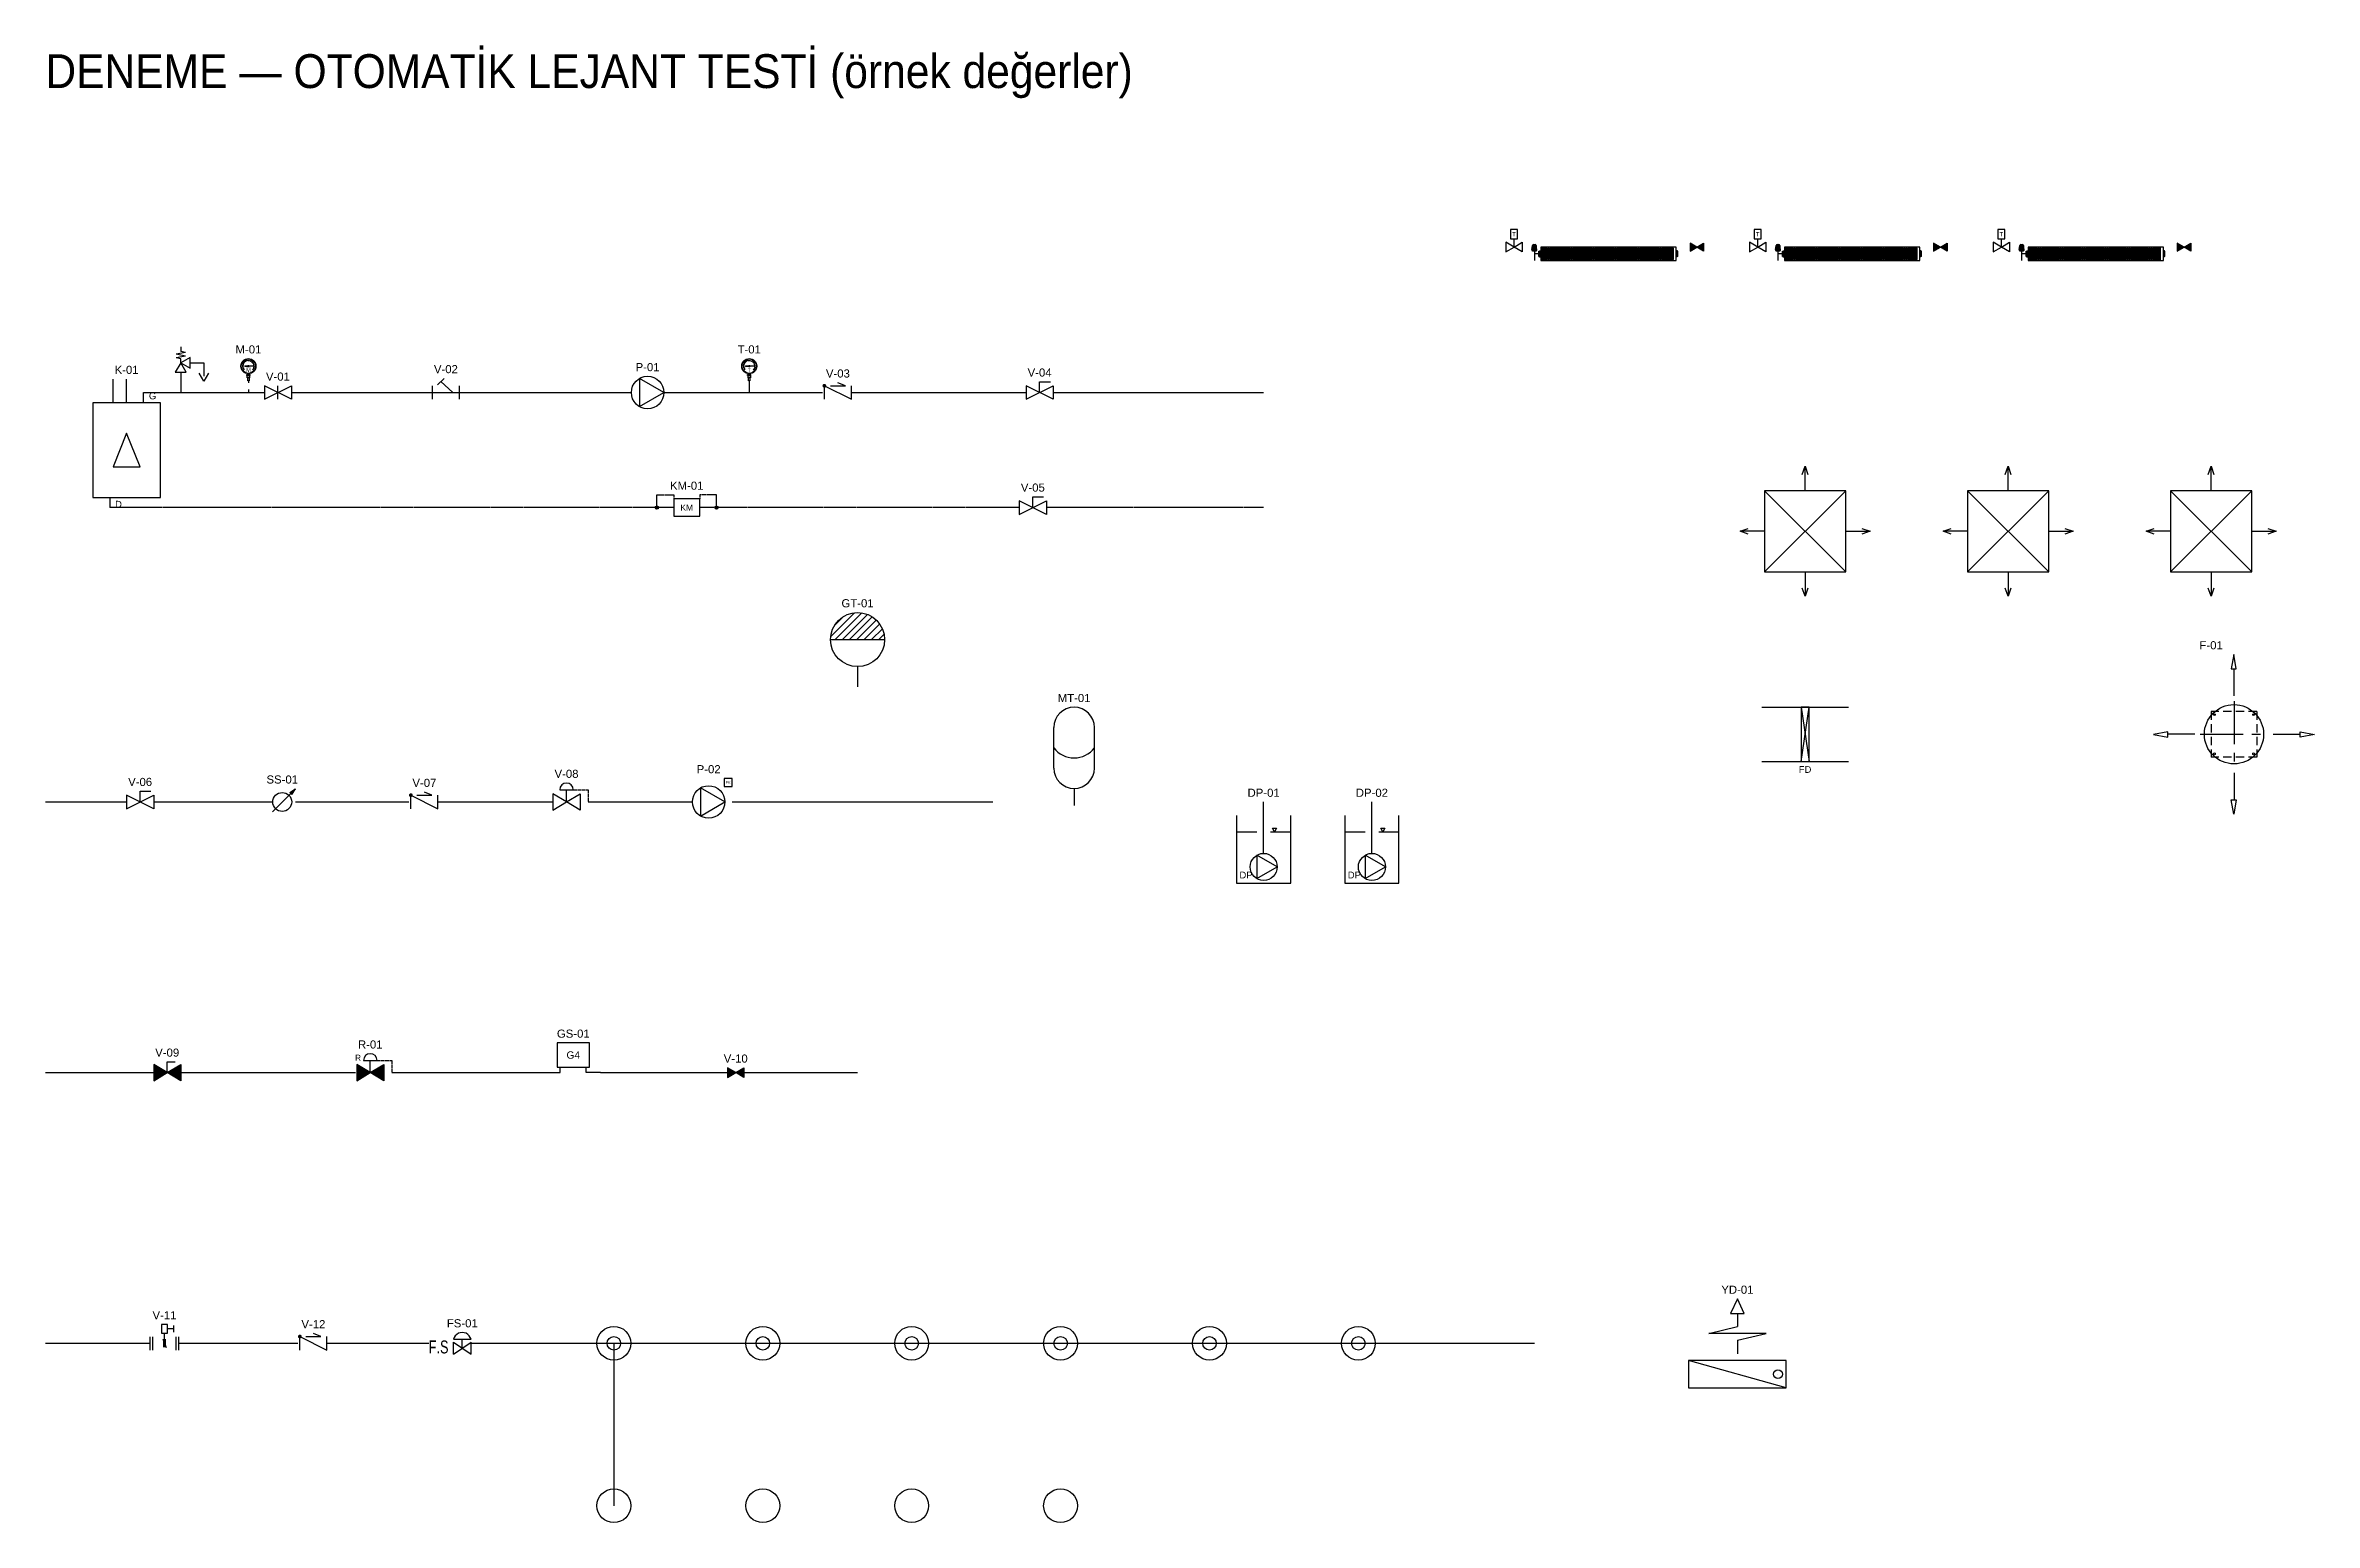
# Model space of a CAD drawing. Header units: centimetres. Extents: x 0 to 5366, y -611 to 559.
# Drawn here: x 0 to 1676, y -532 to 559 of the extents above; entities that cross this region are included whole.
import ezdxf
from ezdxf.enums import TextEntityAlignment as Align

# ---------------------------------------------------------------- set-up
doc = ezdxf.new("R2010")
doc.units = ezdxf.units.CM
for name, pattern in [('CENTER', [5.08, 3.175, -0.635, 0.635, -0.635]), ('DASHED', [1.524, 1.27, -0.254]), ('HIDDEN2', [0.1875, 0.125, -0.0625])]:
    doc.linetypes.add(name, pattern=pattern)
for name, color, linetype in [('MTY-RADYATÖR', 2, 'Continuous'), ('MTY-TEFRIS-CIKTI', 250, 'Continuous'), ('MTY-VANA', 1, 'Continuous'), ('ROTAS-DOGALGAZ-BORU', 2, 'Continuous'), ('ROTAS-DOGALGAZ-SEMBOL', 2, 'Continuous'), ('ROTAS-HAVALANDIRMA-SEMBOL', 4, 'Continuous'), ('ROTAS-ISITMA-DONUS', 30, 'DASHED'), ('ROTAS-ISITMA-GIDIS', 10, 'Continuous'), ('ROTAS-ISITMA-SEMBOL', 1, 'Continuous'), ('ROTAS-LEJANT-BASLIK', 5, 'Continuous'), ('ROTAS-SIHHI-SEMBOL', 5, 'Continuous'), ('ROTAS-SIHHI-SOGUK-SU', 5, 'Continuous'), ('ROTAS-YANGIN-SEMBOL', 10, 'Continuous'), ('ROTAS-YANGIN-SPRINKLER-BORU', 140, 'Continuous')]:
    doc.layers.add(name, color=color, linetype=linetype)
doc.styles.add('CAP', font='wturkce.SHX', dxfattribs={"width": 0.65})
doc.styles.add('MTYCAPLT', font='arial.ttf', dxfattribs={"width": 0.65, "height": 1})
doc.styles.add('ROTAS', font='arial.ttf')

msp = doc.modelspace()

# ---------------------------------------------------------------- texts
at = {"layer": 'ROTAS-LEJANT-BASLIK', "style": 'ROTAS', "width": 0.9}
msp.add_text('DENEME — OTOMATİK LEJANT TESTİ (örnek değerler)', height=25, dxfattribs=at).set_placement((0, 520), align=Align.BOTTOM_LEFT)

# ---------------------------------------------------------------- blocks, each defined once
blk = doc.blocks.new('ROTAS-KAZAN')
for p, q in [((-10, 35), (-10, 52.5)), ((0, 35), (0, 52.5)), ((12.5, 35), (12.5, 42.5)), ((-12.5, -35), (-12.5, -42.5))]:
    blk.add_line(p, q)
for points in [[(-25, -35), (25, -35), (25, 35), (-25, 35)], [(-10, -12.5), (10, -12.5), (0, 12.5)]]:
    blk.add_lwpolyline(points, close=True)
at = {"style": 'ROTAS'}
for s, p in [('G', (16.5, 40)), ('D', (-8.5, -40))]:
    blk.add_text(s, height=5, dxfattribs=at).set_placement(p, align=Align.MIDDLE_LEFT)
blk.add_attdef('NO', text='', height=6, dxfattribs=at).set_placement((0, 55.5), align=Align.BOTTOM_CENTER)
blk = doc.blocks.new('MTY-KELEBEK VANA')
at = {"layer": 'MTY-VANA'}
blk.add_line((0, -5), (0, 5), dxfattribs=at)
blk.add_lwpolyline([(-10, 5), (-10, -5), (10, 5), (10, -5), (-10, 5)], dxfattribs=at)
at = {"layer": 'MTY-VANA', "style": 'CAP', "width": 0.65}
blk.add_attdef('CAP', text='', height=5, rotation=206.5651, dxfattribs=at).set_placement((0, 0), align=Align.CENTER)
blk = doc.blocks.new('MTY-PISLIK TUTUCU')
at = {"layer": 'MTY-VANA'}
for p, q in [((-10, -5), (-10, 5)), ((-10, 0), (10, 0)), ((10, -5), (10, 5))]:
    blk.add_line(p, q, dxfattribs=at)
at = {"layer": 'MTY-VANA', "color": 1, "ltscale": 75}
for p, q in [((-6.1, 5.8), (-1.4, 10.5)), ((5.1, 0), (-3.7, 8.1))]:
    blk.add_line(p, q, dxfattribs=at)
at = {"layer": 'MTY-VANA', "style": 'CAP', "width": 0.65}
blk.add_attdef('CAP', text='', height=5, dxfattribs=at).set_placement((0, 0), align=Align.CENTER)
blk = doc.blocks.new('ROTAS-POMPA')
blk.add_lwpolyline([(12, 0), (-6, 10.4), (-6, -10.4)], close=True)
blk.add_circle((0, 0), 12)
at = {"style": 'ROTAS'}
blk.add_attdef('NO', text='', height=6, dxfattribs=at).set_placement((0, 15), align=Align.BOTTOM_CENTER)
blk = doc.blocks.new('MTY-CEKVALF VANA')
at = {"layer": 'MTY-VANA'}
h = blk.add_hatch(color=256, dxfattribs=at)
edge = h.paths.add_edge_path()
edge.add_arc((-10, 5), 1.41, 180, 540, ccw=False)
for p, q in [((-10, -5), (-10, 5)), ((-10, 5), (10, -5)), ((-5.6, 5), (5.6, 5)), ((5.6, 5), (0, 7.3)), ((10, -5), (10, 5))]:
    blk.add_line(p, q, dxfattribs=at)
at = {"layer": 'MTY-VANA', "style": 'CAP', "width": 0.65}
blk.add_attdef('CAP', text='', height=5, rotation=153.4349, dxfattribs=at).set_placement((0, 0), align=Align.CENTER)
blk = doc.blocks.new('MTY-KURESEL VANA')
at = {"layer": 'MTY-VANA'}
for p, q in [((0, 0), (0, 8)), ((0, 8), (8, 8))]:
    blk.add_line(p, q, dxfattribs=at)
blk.add_lwpolyline([(-10, 5), (-10, -5), (10, 5), (10, -5), (-10, 5)], dxfattribs=at)
at = {"layer": 'MTY-VANA', "style": 'CAP', "width": 0.65}
blk.add_attdef('CAP', text='', height=5, rotation=26.5651, dxfattribs=at).set_placement((0, 0), align=Align.CENTER)
blk = doc.blocks.new('ROTAS-KALORIMETRE')
for points in [[(-20.8, 0), (-20.8, 0.3), (-21, 0.6), (-21.2, 0.8), (-21.4, 1), (-21.7, 1.2), (-22, 1.2), (-22.3, 1.2), (-22.6, 1), (-22.8, 0.8), (-23, 0.6), (-23.2, 0.3), (-23.2, 0), (-23.2, -0.3), (-23, -0.6), (-22.8, -0.8), (-22.6, -1), (-22.3, -1.2), (-22, -1.2), (-21.7, -1.2), (-21.4, -1), (-21.2, -0.8), (-21, -0.6), (-20.8, -0.3)], [(23.2, 0), (23.2, 0.3), (23, 0.6), (22.8, 0.8), (22.6, 1), (22.3, 1.2), (22, 1.2), (21.7, 1.2), (21.4, 1), (21.2, 0.8), (21, 0.6), (20.8, 0.3), (20.8, 0), (20.8, -0.3), (21, -0.6), (21.2, -0.8), (21.4, -1), (21.7, -1.2), (22, -1.2), (22.3, -1.2), (22.6, -1), (22.8, -0.8), (23, -0.6), (23.2, -0.3)]]:
    blk.add_hatch(color=7).paths.add_polyline_path(points)
at = {"linetype": 'DASHED', "ltscale": 1.2}
for points in [[(-22, 1.2), (-22, 9.4), (-9.6, 9.4), (-9.6, 6.4)], [(22, 1.2), (22, 9.4), (9.6, 9.4), (9.6, 6.4)]]:
    blk.add_lwpolyline(points, dxfattribs=at)
blk.add_lwpolyline([(-9.6, -6.4), (9.6, -6.4), (9.6, 6.4), (-9.6, 6.4)], close=True)
for centre in [(-22, 0), (22, 0)]:
    blk.add_circle(centre, 1.2)
at = {"style": 'ROTAS'}
blk.add_text('KM', height=4.48, dxfattribs=at).set_placement((0, 0), align=Align.MIDDLE_CENTER)
blk.add_attdef('NO', text='', height=6, dxfattribs=at).set_placement((0, 12.4), align=Align.BOTTOM_CENTER)
blk = doc.blocks.new('ROTAS-GENLESME-KAPALI')
h = blk.add_hatch()
h.set_pattern_fill('ANSI31', scale=1.2)
h.paths.add_polyline_path([(20, 0), (19.6, 3.9), (18.5, 7.7), (16.6, 11.1), (14.1, 14.1), (11.1, 16.6), (7.7, 18.5), (3.9, 19.6), (0, 20), (-3.9, 19.6), (-7.7, 18.5), (-11.1, 16.6), (-14.1, 14.1), (-16.6, 11.1), (-18.5, 7.7), (-19.6, 3.9), (-20, 0)])
for p, q in [((-20, 0), (20, 0)), ((0, -20), (0, -35))]:
    blk.add_line(p, q)
blk.add_circle((0, 0), 20)
at = {"style": 'ROTAS'}
blk.add_attdef('NO', text='', height=6, dxfattribs=at).set_placement((0, 23), align=Align.BOTTOM_CENTER)
blk = doc.blocks.new('MTY-MANOMETRE')
at = {"layer": 'MTY-VANA', "color": 1}
for p, q in [((-3.7, 19.8), (-4.5, 19.9)), ((-3.7, 19.2), (-4.5, 19.1)), ((-3.5, 20.5), (-4.4, 20.7)), ((-3.6, 18.6), (-4.4, 18.4)), ((-3.3, 21.1), (-4.1, 21.4)), ((-3.3, 18), (-4.1, 17.6)), ((-3, 21.6), (-3.7, 22.1)), ((-3, 17.4), (-3.7, 16.9)), ((-2.6, 22.1), (-3.2, 22.7)), ((-2.7, 19.7), (-0.6, 19.7)), ((-2.7, 19.7), (-2.7, 19.3)), ((-2.7, 19.3), (-0.6, 19.4)), ((-2.1, 22.5), (-2.6, 23.2)), ((-1.5, 22.9), (-1.9, 23.6)), ((-0.9, 23.1), (-1.1, 23.9)), ((-0.3, 23.2), (-0.4, 24)), ((0.4, 23.2), (0.4, 24)), ((4.5, 19.5), (0.5, 19.6)), ((4.5, 19.5), (0.6, 19.4)), ((1, 23.1), (1.2, 23.9)), ((1.6, 22.9), (2, 23.6)), ((2.1, 22.5), (2.6, 23.2)), ((2.6, 22.1), (3.2, 22.7)), ((3, 17.4), (3.7, 16.9)), ((3.1, 21.6), (3.7, 22.1)), ((3.4, 21.1), (4.1, 21.4)), ((3.4, 17.9), (4.1, 17.6)), ((3.6, 20.5), (4.4, 20.7)), ((3.6, 18.5), (4.4, 18.3)), ((3.7, 19.8), (4.5, 19.9)), ((3.7, 19.2), (4.5, 19.1)), ((-1.2, 12.5), (-1.2, 13.4)), ((1.2, 12.5), (-1.2, 12.5)), ((0.9, 13.5), (-0.9, 13.5)), ((-0.9, 10.9), (-0.9, 12.5)), ((0.9, 10.9), (-0.9, 10.9)), ((-0.7, 13.5), (-0.7, 14)), ((-0.5, 12.6), (-0.5, 13.4)), ((-0.5, 8.6), (-0.5, 10.9)), ((0.5, 8.6), (-0.5, 8.6)), ((0, 8.6), (0, 7.3)), ((0, 2.3), (0, 0)), ((0.5, 10.9), (0.5, 8.6)), ((0.6, 12.6), (0.6, 13.4)), ((0.7, 13.5), (0.7, 14)), ((0.9, 12.5), (0.9, 10.9)), ((1.2, 12.5), (1.2, 13.4))]:
    blk.add_line(p, q, dxfattribs=at)
for radius in [5.58, 5.3, 0.576]:
    blk.add_circle((0, 19.5), radius, dxfattribs=at)
for centre, radius, start, end in [((-0.9, 13), 0.576, 54.6994, 125.3066), ((-0.9, 13.1), 0.576, 234.694, 305.3013), ((0, 12.2), 1.33, 65.9035, 113.6507), ((0, 13.8), 1.33, 246.3499, 294.0971), ((0.9, 13), 0.576, 54.6934, 125.3006), ((0.9, 13.1), 0.576, 234.7001, 305.3073)]:
    blk.add_arc(centre, radius, start, end, dxfattribs=at)
at = {"layer": 'MTY-VANA', "width": 0.7}
blk.add_text('M', height=3.59, dxfattribs=at).set_placement((0, 15, 0), align=Align.CENTER)
at = {"layer": 'MTY-VANA', "style": 'CAP', "width": 0.65}
blk.add_attdef('CAP', text='', height=5, rotation=90, dxfattribs=at).set_placement((0, 0), align=Align.CENTER)
blk = doc.blocks.new('MTY-TERMOMETRE')
at = {"layer": 'MTY-VANA', "color": 1}
for p, q in [((-3.7, 19.8), (-4.5, 19.9)), ((-3.7, 19.2), (-4.5, 19.1)), ((-3.5, 20.5), (-4.4, 20.7)), ((-3.6, 18.6), (-4.4, 18.4)), ((-3.3, 21.1), (-4.1, 21.4)), ((-3.3, 18), (-4.1, 17.6)), ((-3, 21.6), (-3.7, 22.1)), ((-3, 17.4), (-3.7, 16.9)), ((-2.6, 22.1), (-3.2, 22.7)), ((-2.7, 19.7), (-0.6, 19.7)), ((-2.7, 19.7), (-2.7, 19.3)), ((-2.7, 19.3), (-0.6, 19.4)), ((-2.1, 22.5), (-2.6, 23.2)), ((-1.5, 22.9), (-1.9, 23.6)), ((-0.9, 23.1), (-1.1, 23.9)), ((-0.3, 23.2), (-0.4, 24)), ((0.4, 23.2), (0.4, 24)), ((4.5, 19.5), (0.5, 19.6)), ((4.5, 19.5), (0.6, 19.4)), ((1, 23.1), (1.2, 23.9)), ((1.6, 22.9), (2, 23.6)), ((2.1, 22.5), (2.6, 23.2)), ((2.6, 22.1), (3.2, 22.7)), ((3, 17.4), (3.7, 16.9)), ((3.1, 21.6), (3.7, 22.1)), ((3.4, 21.1), (4.1, 21.4)), ((3.4, 17.9), (4.1, 17.6)), ((3.6, 20.5), (4.4, 20.7)), ((3.6, 18.5), (4.4, 18.3)), ((3.7, 19.8), (4.5, 19.9)), ((3.7, 19.2), (4.5, 19.1)), ((-1.2, 12.5), (-1.2, 13.4)), ((1.2, 12.5), (-1.2, 12.5)), ((0.9, 13.5), (-0.9, 13.5)), ((-0.9, 10.9), (-0.9, 12.5)), ((0.9, 10.9), (-0.9, 10.9)), ((-0.7, 13.5), (-0.7, 14)), ((-0.5, 12.6), (-0.5, 13.4)), ((-0.5, 8.6), (-0.5, 10.9)), ((0.5, 8.6), (-0.5, 8.6)), ((0, 8.6), (0, 0)), ((0.5, 10.9), (0.5, 8.6)), ((0.6, 12.6), (0.6, 13.4)), ((0.7, 13.5), (0.7, 14)), ((0.9, 12.5), (0.9, 10.9)), ((1.2, 12.5), (1.2, 13.4))]:
    blk.add_line(p, q, dxfattribs=at)
for radius in [5.58, 5.3, 0.576]:
    blk.add_circle((0, 19.5), radius, dxfattribs=at)
for centre, radius, start, end in [((-0.9, 13), 0.576, 54.6994, 125.3066), ((-0.9, 13.1), 0.576, 234.694, 305.3013), ((0, 12.2), 1.33, 65.9035, 113.6507), ((0, 13.8), 1.33, 246.3499, 294.0971), ((0.9, 13), 0.576, 54.6934, 125.3006), ((0.9, 13.1), 0.576, 234.7001, 305.3073)]:
    blk.add_arc(centre, radius, start, end, dxfattribs=at)
at = {"layer": 'MTY-VANA', "style": 'MTYCAPLT', "width": 0.65}
blk.add_text('T', height=3, dxfattribs=at).set_placement((0, 15, 0), align=Align.CENTER)
blk.add_attdef('CAP', text='', height=1, rotation=270, dxfattribs=at).set_placement((0, 0), align=Align.CENTER)
blk = doc.blocks.new('MTY-EMNİYET VENTİLİ')
at = {"layer": 'MTY-VANA'}
for p, q in [((0, 33.7), (0, 30.3)), ((0, 22), (-4, 15)), ((3.5, 29.6), (-3.5, 28.3)), ((3.5, 27), (-3.5, 28.3)), ((3.5, 27), (-3.5, 25.6)), ((0, 25), (-3.5, 25.6)), ((3.5, 29.6), (0, 30.3)), ((7, 26), (0, 22)), ((0, 22), (0, 25)), ((0, 22), (7, 18)), ((4, 15), (0, 22)), ((7, 18), (7, 26)), ((7, 22), (17, 22)), ((17, 22), (17, 12)), ((-4, 15), (4, 15)), ((0, 15), (0, 0)), ((17, 8.3), (13.5, 14.3)), ((20.5, 14.3), (17, 8.3))]:
    blk.add_line(p, q, dxfattribs=at)
at = {"layer": 'MTY-VANA', "style": 'MTYCAPLT', "width": 0.65}
blk.add_attdef('CAP', text='', height=10, rotation=358.601, dxfattribs=at).set_placement((0.8, 6.1), align=Align.CENTER)
blk = doc.blocks.new('MTY-SU SAYACI')
at = {"layer": 'MTY-VANA'}
blk.add_hatch(color=256, dxfattribs=at).paths.add_polyline_path([(9.8, 9.8), (5.6, 7), (7, 5.6)])
for p, q in [((-7.3, -7.3), (6.3, 6.3)), ((5.6, 7), (9.8, 9.8)), ((7, 5.6), (5.6, 7)), ((7, 5.6), (9.8, 9.8))]:
    blk.add_line(p, q, dxfattribs=at)
blk.add_circle((0, 0), 7, dxfattribs=at)
blk.add_attdef('CAP', (2, 0.9), '', height=2.5, rotation=225, dxfattribs=at)
blk = doc.blocks.new('ROTAS-BASINC-DUSURUCU')
for p, q in [((-5, 9), (5, 9)), ((0, 0), (0, 9))]:
    blk.add_line(p, q)
for points in [[(-10, 6), (-10, -6), (0, 0)], [(10, 6), (10, -6), (0, 0)]]:
    blk.add_lwpolyline(points, close=True)
at = {"linetype": 'DASHED', "ltscale": 2}
blk.add_lwpolyline([(5, 9), (16, 9), (16, 0)], dxfattribs=at)
blk.add_arc((0, 9), 5, 0, 180)
at = {"style": 'ROTAS'}
blk.add_attdef('NO', text='', height=6, dxfattribs=at).set_placement((0, 18), align=Align.BOTTOM_CENTER)
blk = doc.blocks.new('ROTAS-POMPA-FK')
for points in [[(11.4, 11.4), (17.4, 11.4), (17.4, 17.4), (11.4, 17.4)], [(12, 0), (-6, 10.4), (-6, -10.4)]]:
    blk.add_lwpolyline(points, close=True)
blk.add_circle((0, 0), 12)
at = {"style": 'ROTAS'}
blk.add_text('FK', height=1.92, dxfattribs=at).set_placement((14.4, 14.4), align=Align.MIDDLE_CENTER)
blk.add_attdef('NO', text='', height=6, dxfattribs=at).set_placement((0, 22), align=Align.BOTTOM_CENTER)
blk = doc.blocks.new('ROTAS-MEMBRANLI-TANK')
for p, q in [((-15, -15), (-15, 15)), ((15, -15), (15, 15)), ((0, -30), (0, -42.5))]:
    blk.add_line(p, q)
for centre, radius, start, end in [((0, 15), 15, 0, 180), ((0, 11.25), 18.75, 216.8699, 323.1301), ((0, -15), 15, 180, 360)]:
    blk.add_arc(centre, radius, start, end)
at = {"style": 'ROTAS'}
blk.add_attdef('NO', text='', height=6, dxfattribs=at).set_placement((0, 33), align=Align.BOTTOM_CENTER)
blk = doc.blocks.new('ROTAS-DALGIC-POMPA')
for p, q in [((0, 22), (0, 60)), ((-20, 38), (-5, 38)), ((5, 38), (20, 38))]:
    blk.add_line(p, q)
blk.add_lwpolyline([(-20, 50), (-20, 0), (20, 0), (20, 50)])
for points in [[(6.5, 40.7), (9.5, 40.7), (8, 38)], [(10, 12), (-5, 20.66), (-5, 3.34)]]:
    blk.add_lwpolyline(points, close=True)
blk.add_circle((0, 12), 10)
at = {"style": 'ROTAS'}
blk.add_text('DP', height=5, dxfattribs=at).set_placement((-13, 6), align=Align.MIDDLE_CENTER)
blk.add_attdef('NO', text='', height=6, dxfattribs=at).set_placement((0, 63), align=Align.BOTTOM_CENTER)
blk = doc.blocks.new('ROTAS-GAZ-KESME-VANASI')
for points in [[(-10, 6), (-10, -6), (0, 0)], [(10, 6), (10, -6), (0, 0)]]:
    blk.add_hatch(color=7).paths.add_polyline_path(points)
for p, q in [((0, 0), (0, 8)), ((0, 8), (6, 8))]:
    blk.add_line(p, q)
for points in [[(-10, 6), (-10, -6), (0, 0)], [(10, 6), (10, -6), (0, 0)]]:
    blk.add_lwpolyline(points, close=True)
at = {"style": 'ROTAS'}
blk.add_attdef('NO', text='', height=6, dxfattribs=at).set_placement((0, 12), align=Align.BOTTOM_CENTER)
blk = doc.blocks.new('ROTAS-REGULATOR')
for points in [[(-10, 6), (-10, -6), (0, 0)], [(10, 6), (10, -6), (0, 0)]]:
    blk.add_hatch(color=7).paths.add_polyline_path(points)
for p, q in [((-5, 9), (5, 9)), ((0, 0), (0, 9))]:
    blk.add_line(p, q)
for points in [[(-10, 6), (-10, -6), (0, 0)], [(10, 6), (10, -6), (0, 0)]]:
    blk.add_lwpolyline(points, close=True)
at = {"linetype": 'DASHED', "ltscale": 2}
blk.add_lwpolyline([(5, 9), (16, 9), (16, 0)], dxfattribs=at)
blk.add_arc((0, 9), 5, 0, 180)
at = {"style": 'ROTAS'}
blk.add_text('R', height=4.4, dxfattribs=at).set_placement((-9, 11), align=Align.MIDDLE_CENTER)
blk.add_attdef('NO', text='', height=6, dxfattribs=at).set_placement((0, 18), align=Align.BOTTOM_CENTER)
blk = doc.blocks.new('ROTAS-GAZ-SAYACI')
blk.add_lwpolyline([(-12, 4), (12, 4), (12, 22), (-12, 22)], close=True)
for points in [[(-20, 0), (-9.6, 0), (-9.6, 4)], [(20, 0), (9.6, 0), (9.6, 4)]]:
    blk.add_lwpolyline(points)
at = {"style": 'ROTAS'}
blk.add_text('G4', height=5.4, dxfattribs=at).set_placement((0, 13), align=Align.MIDDLE_CENTER)
blk.add_attdef('NO', text='', height=6, dxfattribs=at).set_placement((0, 25), align=Align.BOTTOM_CENTER)
blk = doc.blocks.new('ROTAS-GAZ-CIHAZ-VANASI')
for points in [[(-6, 3.6), (-6, -3.6), (0, 0)], [(6, 3.6), (6, -3.6), (0, 0)]]:
    blk.add_hatch(color=7).paths.add_polyline_path(points)
for points in [[(-6, 3.6), (-6, -3.6), (0, 0)], [(6, 3.6), (6, -3.6), (0, 0)]]:
    blk.add_lwpolyline(points, close=True)
blk = doc.blocks.new('MTY-IZLENEBILIR KELEBEK VANA')
at = {"layer": 'MTY-VANA', "linetype": 'Continuous'}
for p, q in [((-10.7, -5.1), (-10.7, 4.9)), ((-10.7, -5.1), (-10.7, 4.9)), ((-10.7, -5.1), (-10.7, 4.9)), ((-10.7, -5.1), (-10.7, 4.9)), ((-8.7, -5.1), (-8.7, 4.9)), ((-8.7, -5.1), (-8.7, 4.9)), ((-8.7, -5.1), (-8.7, 4.9)), ((-8.7, -5.1), (-8.7, 4.9)), ((0, 0), (0, 7.4)), ((0, 0), (0, 7.4)), ((0, 0), (0, 7.4)), ((0, 0), (0, 7.4)), ((8.7, -5.1), (8.7, 4.9)), ((8.7, -5.1), (8.7, 4.9)), ((8.7, -5.1), (8.7, 4.9)), ((8.7, -5.1), (8.7, 4.9)), ((10.7, -5.1), (10.7, 4.9)), ((10.7, -5.1), (10.7, 4.9)), ((10.7, -5.1), (10.7, 4.9)), ((10.7, -5.1), (10.7, 4.9))]:
    blk.add_line(p, q, dxfattribs=at)
at = {"layer": 'MTY-VANA'}
for p, q in [((-1.2, 3.1), (1.2, -3.1)), ((-1.2, 3.1), (1.2, -3.1)), ((-1.2, 3.1), (1.2, -3.1)), ((7, 10.6), (2.2, 10.6)), ((7, 10.6), (2.2, 10.6)), ((7, 10.6), (2.2, 10.6)), ((7, 10.6), (2.2, 10.6)), ((7, 8.2), (7, 13.1)), ((7, 8.2), (7, 13.1)), ((7, 8.2), (7, 13.1)), ((7, 8.2), (7, 13.1))]:
    blk.add_line(p, q, dxfattribs=at)
blk.add_lwpolyline([(-2.2, 13.9), (-2.2, 7.4), (2.2, 7.4), (2.2, 13.9)], close=True, dxfattribs=at)
blk.add_lwpolyline([(-2.2, 13.9), (-2.2, 7.4), (2.2, 7.4), (2.2, 13.9)], close=True, dxfattribs=at)
blk.add_lwpolyline([(-2.2, 13.9), (-2.2, 7.4), (2.2, 7.4), (2.2, 13.9)], close=True, dxfattribs=at)
blk.add_lwpolyline([(-2.2, 13.9), (-2.2, 7.4), (2.2, 7.4), (2.2, 13.9)], close=True, dxfattribs=at)
at = {"layer": 'MTY-VANA', "linetype": 'Continuous'}
blk.add_trace([(-1.2, 3.1), (1.2, 3.1), (-1.2, -3.1), (1.2, -3.1)], dxfattribs=at)
blk.add_trace([(-1.2, 3.1), (1.2, 3.1), (-1.2, -3.1), (1.2, -3.1)], dxfattribs=at)
blk.add_trace([(-1.2, 3.1), (1.2, 3.1), (-1.2, -3.1), (1.2, -3.1)], dxfattribs=at)
blk.add_trace([(-1.2, 3.1), (1.2, 3.1), (-1.2, -3.1), (1.2, -3.1)], dxfattribs=at)
at = {"layer": 'MTY-VANA', "style": 'CAP', "width": 0.65}
blk.add_attdef('CAP', text='', height=5, rotation=270, dxfattribs=at).set_placement((0, 0), align=Align.CENTER)
blk = doc.blocks.new('ROTAS-AKIS-ANAHTARI')
for p, q in [((-6.5, 3.1), (6.5, 3.1)), ((-6.5, -8), (-6.5, 0.8)), ((-6.5, 0.8), (6.5, -8)), ((-6.5, -8), (6.5, 0.8)), ((0, -3.6), (0, 3.1)), ((6.5, -8), (6.5, 0.8))]:
    blk.add_line(p, q)
blk.add_lwpolyline([(6.5, 3.1), (5.9, 4.4), (5.1, 5.6), (4, 6.6), (2.8, 7.4), (1.4, 7.8), (0, 8), (-1.5, 7.8), (-2.9, 7.4), (-4.1, 6.6), (-5.2, 5.6), (-6, 4.4), (-6.5, 3.1)])
at = {"style": 'ROTAS', "width": 0.7}
blk.add_text('F.S', height=9.6, dxfattribs=at).set_placement((-24.8, -7.5))
at = {"style": 'ROTAS'}
blk.add_attdef('NO', text='', height=6, dxfattribs=at).set_placement((0, 11), align=Align.BOTTOM_CENTER)
blk = doc.blocks.new('ROTAS-SPRINKLER-SARKIK')
for radius in [12.5, 5]:
    blk.add_circle((0, 0), radius)
blk = doc.blocks.new('ROTAS-SPRINKLER-DIK')
blk.add_circle((0, 0), 12.5)
blk = doc.blocks.new('ROTAS-YANGIN-DOLABI-PLAN')
for p, q in [((0, 32.8), (-5, 22)), ((-5, 22), (5, 22)), ((5, 22), (0, 32.8)), ((0, 22), (0, 12.3)), ((-21.2, 7.3), (0, 12.3)), ((21.2, 7.3), (-21.2, 7.3)), ((0, 2.3), (21.2, 7.3)), ((0, 2.3), (0, -7.8)), ((36, -32.8), (-36, -12.8)), ((30, -22.8), (30, -22.8))]:
    blk.add_line(p, q)
for points in [[(-36, -12.8), (-36, -32.8), (36, -32.8), (36, -12.8), (-36, -12.8)], [(36, -32.8), (-36, -12.8), (-36, -32.8), (36, -32.8)]]:
    blk.add_lwpolyline(points)
blk.add_circle((30, -22.8), 3.25)
at = {"style": 'ROTAS'}
blk.add_attdef('NO', text='', height=6, dxfattribs=at).set_placement((0, 35.8), align=Align.BOTTOM_CENTER)
blk = doc.blocks.new('ROTAS-DIFUZOR-4')
for p, q in [((0, 30), (0, 48)), ((-30, -30), (30, 30)), ((-30, 30), (30, -30)), ((-30, 0), (-48, 0)), ((30, 0), (48, 0)), ((0, -30), (0, -48))]:
    blk.add_line(p, q)
for points in [[(-2.1, 42), (0, 48), (2.1, 42)], [(-42, -2.1), (-48, 0), (-42, 2.1)], [(42, 2.1), (48, 0), (42, -2.1)], [(2.1, -42), (0, -48), (-2.1, -42)]]:
    blk.add_lwpolyline(points)
blk.add_lwpolyline([(-30, -30), (30, -30), (30, 30), (-30, 30)], close=True)
blk = doc.blocks.new('ROTAS-YANGIN-DAMPERI')
for p, q in [((-32, 20), (32, 20)), ((-3, -20), (3, 20)), ((-3, 20), (3, -20)), ((-32, -20), (32, -20))]:
    blk.add_line(p, q)
blk.add_lwpolyline([(-3, -20), (3, -20), (3, 20), (-3, 20)], close=True)
at = {"style": 'ROTAS'}
blk.add_text('FD', height=5, dxfattribs=at).set_placement((0, -26), align=Align.MIDDLE_CENTER)
blk = doc.blocks.new('MTY-ÇATI TİPİ FAN0')
at = {"color": 5, "ltscale": 50}
for p, q in [((16.7, 59), (14.8, 48.4)), ((18.6, 48.4), (16.7, 59)), ((14.8, 48.4), (18.6, 48.4)), ((16.9, 28.4), (16.9, 48.4)), ((-32, 1.7), (-42.6, -0.2)), ((-32, -2.1), (-32, 1.7)), ((-12, 0), (-32, 0)), ((45.8, 0), (65.8, 0)), ((65.8, 1.7), (76.4, -0.2)), ((65.8, -2.1), (65.8, 1.7)), ((-42.6, -0.2), (-32, -2.1)), ((76.4, -0.2), (65.8, -2.1)), ((16.9, -28.4), (16.9, -48.4)), ((16.7, -59), (14.8, -48.4)), ((14.8, -48.4), (18.6, -48.4)), ((18.6, -48.4), (16.7, -59))]:
    blk.add_line(p, q, dxfattribs=at)
at = {"color": 2, "linetype": 'HIDDEN2', "ltscale": 50}
for p, q in [((33.8, 16.9), (0, 16.9)), ((0, 16.9), (0, -16.9)), ((33.8, 16.9), (33.8, -16.9)), ((33.8, -16.9), (0, -16.9))]:
    blk.add_line(p, q, dxfattribs=at)
at = {"color": 1, "linetype": 'Center', "ltscale": 10}
for p, q in [((16.9, 24.4), (16.9, -24.4)), ((-8.1, 0), (41.9, 0))]:
    blk.add_line(p, q, dxfattribs=at)
at = {"color": 5, "ltscale": 50}
blk.add_circle((16.9, 0), 21.9, dxfattribs=at)
at = {"color": 1, "ltscale": 50}
for centre in [(2.4, 14.5), (31.4, 14.5), (2.4, -14.5), (31.4, -14.5)]:
    blk.add_circle(centre, 0.679, dxfattribs=at)
blk = doc.blocks.new('MTY-ÇATI TİPİ FAN')
blk.add_blockref('MTY-ÇATI TİPİ FAN0', (0, 0))
blk = doc.blocks.new('MTY-RADYATOR Panel')
at = {"layer": 'MTY-RADYATÖR', "color": 15}
for p, q in [((-1.9, 8.2), (-1.4, 11.2)), ((-1.9, 8.2), (1.9, 8.2)), ((1.9, 8), (-1.9, 8)), ((-1.4, 11.2), (1.4, 11.2)), ((-1.3, 11.2), (-1.3, 8.2)), ((-1.1, 11.7), (1.1, 11.7)), ((-1.1, 7.2), (1.1, 7.2)), ((-0.7, 11.2), (-0.7, 8.2)), ((-0.6, 11.9), (0.6, 11.9)), ((0, 11.2), (0, 8.2)), ((0.6, 11.2), (0.6, 8.2)), ((1.3, 11.2), (1.3, 8.2)), ((1.9, 8.2), (1.4, 11.2)), ((3.4, 6.9), (3.8, 6.9)), ((3.4, 3.1), (3.4, 6.9)), ((3.4, 6.3), (3.8, 6.3)), ((3.4, 3.7), (3.8, 3.7)), ((3.4, 3.1), (3.8, 3.1)), ((3.8, 2.8), (3.8, 7.2)), ((3.8, 7.2), (4, 7.2)), ((3.8, 2.8), (4, 2.8)), ((4, 7.2), (4.4, 7.3)), ((4, 2.8), (4, 7.2)), ((4, 2.8), (4.4, 2.7)), ((105.3, 7.2), (104.9, 7.3)), ((105.3, 2.8), (104.9, 2.7)), ((105.3, 2.8), (105.3, 7.2)), ((105.5, 7.2), (105.3, 7.2)), ((105.5, 2.8), (105.3, 2.8)), ((105.5, 2.8), (105.5, 7.2)), ((105.9, 6.9), (105.5, 6.9)), ((105.9, 6.3), (105.5, 6.3)), ((105.9, 3.7), (105.5, 3.7)), ((105.9, 3.1), (105.5, 3.1)), ((105.9, 3.1), (105.9, 6.9))]:
    blk.add_line(p, q, dxfattribs=at)
at = {"layer": 'MTY-RADYATÖR', "color": 15, "ltscale": 0.3}
for p, q in [((0, 7.2), (0, 0)), ((3.8, 5), (0, 5))]:
    blk.add_line(p, q, dxfattribs=at)
at = {"layer": 'MTY-RADYATÖR'}
for p, q in [((5.7, 9), (5.7, 1)), ((6.7, 1), (6.7, 9)), ((7.2, 9), (7.2, 1)), ((8.2, 1), (8.2, 9)), ((8.7, 9), (8.7, 1)), ((9.7, 1), (9.7, 9)), ((10.2, 9), (10.2, 1)), ((11.2, 1), (11.2, 9)), ((11.7, 9), (11.7, 1)), ((12.7, 1), (12.7, 9)), ((13.2, 9), (13.2, 1)), ((14.2, 1), (14.2, 9)), ((14.7, 9), (14.7, 1)), ((15.7, 1), (15.7, 9)), ((16.2, 9), (16.2, 1)), ((17.2, 1), (17.2, 9)), ((17.7, 9), (17.7, 1)), ((18.7, 1), (18.7, 9)), ((19.2, 9), (19.2, 1)), ((20.2, 1), (20.2, 9)), ((20.7, 9), (20.7, 1)), ((21.7, 1), (21.7, 9)), ((22.2, 9), (22.2, 1)), ((23.2, 1), (23.2, 9)), ((23.7, 9), (23.7, 1)), ((24.7, 1), (24.7, 9)), ((25.2, 9), (25.2, 1)), ((26.2, 1), (26.2, 9)), ((26.7, 9), (26.7, 1)), ((27.7, 1), (27.7, 9)), ((28.2, 9), (28.2, 1)), ((29.2, 1), (29.2, 9)), ((29.7, 9), (29.7, 1)), ((30.7, 1), (30.7, 9)), ((31.2, 9), (31.2, 1)), ((32.2, 1), (32.2, 9)), ((32.7, 9), (32.7, 1)), ((33.7, 1), (33.7, 9)), ((34.2, 9), (34.2, 1)), ((35.2, 1), (35.2, 9)), ((35.7, 9), (35.7, 1)), ((36.7, 1), (36.7, 9)), ((37.2, 9), (37.2, 1)), ((38.2, 1), (38.2, 9)), ((38.7, 9), (38.7, 1)), ((39.7, 1), (39.7, 9)), ((40.2, 9), (40.2, 1)), ((41.2, 1), (41.2, 9)), ((41.7, 9), (41.7, 1)), ((42.7, 1), (42.7, 9)), ((43.2, 9), (43.2, 1)), ((44.2, 1), (44.2, 9)), ((44.7, 9), (44.7, 1)), ((45.7, 1), (45.7, 9)), ((46.2, 9), (46.2, 1)), ((47.2, 1), (47.2, 9)), ((47.7, 9), (47.7, 1)), ((48.7, 1), (48.7, 9)), ((49.2, 9), (49.2, 1)), ((50.2, 1), (50.2, 9)), ((50.7, 9), (50.7, 1)), ((51.7, 1), (51.7, 9)), ((52.2, 9), (52.2, 1)), ((53.2, 1), (53.2, 9)), ((53.7, 9), (53.7, 1)), ((54.7, 1), (54.7, 9)), ((55.2, 9), (55.2, 1)), ((56.2, 1), (56.2, 9)), ((56.7, 9), (56.7, 1)), ((57.7, 1), (57.7, 9)), ((58.2, 9), (58.2, 1)), ((59.2, 1), (59.2, 9)), ((59.7, 9), (59.7, 1)), ((60.7, 1), (60.7, 9)), ((61.2, 9), (61.2, 1)), ((62.2, 1), (62.2, 9)), ((62.7, 9), (62.7, 1)), ((63.7, 1), (63.7, 9)), ((64.2, 9), (64.2, 1)), ((65.2, 1), (65.2, 9)), ((65.7, 9), (65.7, 1)), ((66.7, 1), (66.7, 9)), ((67.2, 9), (67.2, 1)), ((68.2, 1), (68.2, 9)), ((68.7, 9), (68.7, 1)), ((69.7, 1), (69.7, 9)), ((70.2, 9), (70.2, 1)), ((71.2, 1), (71.2, 9)), ((71.7, 9), (71.7, 1)), ((72.7, 1), (72.7, 9)), ((73.2, 9), (73.2, 1)), ((74.2, 1), (74.2, 9)), ((74.7, 9), (74.7, 1)), ((75.7, 1), (75.7, 9)), ((76.2, 9), (76.2, 1)), ((77.2, 1), (77.2, 9)), ((77.7, 9), (77.7, 1)), ((78.7, 1), (78.7, 9)), ((79.2, 9), (79.2, 1)), ((80.2, 1), (80.2, 9)), ((80.7, 9), (80.7, 1)), ((81.7, 1), (81.7, 9)), ((82.2, 9), (82.2, 1)), ((83.2, 1), (83.2, 9)), ((83.7, 9), (83.7, 1)), ((84.7, 1), (84.7, 9)), ((85.2, 9), (85.2, 1)), ((86.2, 1), (86.2, 9)), ((86.7, 9), (86.7, 1)), ((87.7, 1), (87.7, 9)), ((88.2, 9), (88.2, 1)), ((89.2, 1), (89.2, 9)), ((89.7, 9), (89.7, 1)), ((90.7, 1), (90.7, 9)), ((91.2, 9), (91.2, 1)), ((92.2, 1), (92.2, 9)), ((92.7, 9), (92.7, 1)), ((93.7, 1), (93.7, 9)), ((94.2, 9), (94.2, 1)), ((95.2, 1), (95.2, 9)), ((95.7, 9), (95.7, 1)), ((96.7, 1), (96.7, 9)), ((97.2, 9), (97.2, 1)), ((98.2, 1), (98.2, 9)), ((98.7, 9), (98.7, 1)), ((99.7, 1), (99.7, 9)), ((100.2, 9), (100.2, 1)), ((101.2, 1), (101.2, 9)), ((101.7, 9), (101.7, 1)), ((102.7, 1), (102.7, 9))]:
    blk.add_line(p, q, dxfattribs=at)
at = {"layer": 'MTY-RADYATÖR', "color": 15}
blk.add_lwpolyline([(4.7, 0), (104.7, 0), (104.7, 10), (4.7, 10)], close=True, dxfattribs=at)
for centre, start, end in [((4.4, 7.5), 274, 350), ((4.4, 2.5), 10, 86), ((104.9, 7.5), 190, 266), ((104.9, 2.5), 94, 170)]:
    blk.add_arc(centre, 0.245, start, end, dxfattribs=at)
at = {"layer": 'MTY-RADYATÖR'}
for centre, start, end in [((6.2, 9), 0, 180), ((6.2, 1), 180, 0), ((7.7, 9), 0, 180), ((7.7, 1), 180, 0), ((9.2, 9), 0, 180), ((9.2, 1), 180, 0), ((10.7, 9), 0, 180), ((10.7, 1), 180, 0), ((12.2, 9), 0, 180), ((12.2, 1), 180, 0), ((13.7, 9), 0, 180), ((13.7, 1), 180, 0), ((15.2, 9), 0, 180), ((15.2, 1), 180, 0), ((16.7, 9), 0, 180), ((16.7, 1), 180, 0), ((18.2, 9), 0, 180), ((18.2, 1), 180, 0), ((19.7, 9), 0, 180), ((19.7, 1), 180, 0), ((21.2, 9), 0, 180), ((21.2, 1), 180, 0), ((22.7, 9), 0, 180), ((22.7, 1), 180, 0), ((24.2, 9), 0, 180), ((24.2, 1), 180, 0), ((25.7, 9), 0, 180), ((25.7, 1), 180, 0), ((27.2, 9), 0, 180), ((27.2, 1), 180, 0), ((28.7, 9), 0, 180), ((28.7, 1), 180, 0), ((30.2, 9), 0, 180), ((30.2, 1), 180, 0), ((31.7, 9), 0, 180), ((31.7, 1), 180, 0), ((33.2, 9), 0, 180), ((33.2, 1), 180, 0), ((34.7, 9), 0, 180), ((34.7, 1), 180, 0), ((36.2, 9), 0, 180), ((36.2, 1), 180, 0), ((37.7, 9), 0, 180), ((37.7, 1), 180, 0), ((39.2, 9), 0, 180), ((39.2, 1), 180, 0), ((40.7, 9), 0, 180), ((40.7, 1), 180, 0), ((42.2, 9), 0, 180), ((42.2, 1), 180, 0), ((43.7, 9), 0, 180), ((43.7, 1), 180, 0), ((45.2, 9), 0, 180), ((45.2, 1), 180, 0), ((46.7, 9), 0, 180), ((46.7, 1), 180, 0), ((48.2, 9), 0, 180), ((48.2, 1), 180, 0), ((49.7, 9), 0, 180), ((49.7, 1), 180, 0), ((51.2, 9), 0, 180), ((51.2, 1), 180, 0), ((52.7, 9), 0, 180), ((52.7, 1), 180, 0), ((54.2, 9), 0, 180), ((54.2, 1), 180, 0), ((55.7, 9), 0, 180), ((55.7, 1), 180, 0), ((57.2, 9), 0, 180), ((57.2, 1), 180, 0), ((58.7, 9), 0, 180), ((58.7, 1), 180, 0), ((60.2, 9), 0, 180), ((60.2, 1), 180, 0), ((61.7, 9), 0, 180), ((61.7, 1), 180, 0), ((63.2, 9), 0, 180), ((63.2, 1), 180, 0), ((64.7, 9), 0, 180), ((64.7, 1), 180, 0), ((66.2, 9), 0, 180), ((66.2, 1), 180, 0), ((67.7, 9), 0, 180), ((67.7, 1), 180, 0), ((69.2, 9), 0, 180), ((69.2, 1), 180, 0), ((70.7, 9), 0, 180), ((70.7, 1), 180, 0), ((72.2, 9), 0, 180), ((72.2, 1), 180, 0), ((73.7, 9), 0, 180), ((73.7, 1), 180, 0), ((75.2, 9), 0, 180), ((75.2, 1), 180, 0), ((76.7, 9), 0, 180), ((76.7, 1), 180, 0), ((78.2, 9), 0, 180), ((78.2, 1), 180, 0), ((79.7, 9), 0, 180), ((79.7, 1), 180, 0), ((81.2, 9), 0, 180), ((81.2, 1), 180, 0), ((82.7, 9), 0, 180), ((82.7, 1), 180, 0), ((84.2, 9), 0, 180), ((84.2, 1), 180, 0), ((85.7, 9), 0, 180), ((85.7, 1), 180, 0), ((87.2, 9), 0, 180), ((87.2, 1), 180, 0), ((88.7, 9), 0, 180), ((88.7, 1), 180, 0), ((90.2, 9), 0, 180), ((90.2, 1), 180, 0), ((91.7, 9), 0, 180), ((91.7, 1), 180, 0), ((93.2, 9), 0, 180), ((93.2, 1), 180, 0), ((94.7, 9), 0, 180), ((94.7, 1), 180, 0), ((96.2, 9), 0, 180), ((96.2, 1), 180, 0), ((97.7, 9), 0, 180), ((97.7, 1), 180, 0), ((99.2, 9), 0, 180), ((99.2, 1), 180, 0), ((100.7, 9), 0, 180), ((100.7, 1), 180, 0), ((102.2, 9), 0, 180), ((102.2, 1), 180, 0)]:
    blk.add_arc(centre, 0.5, start, end, dxfattribs=at)
at = {"layer": 'MTY-RADYATÖR', "color": 15}
for centre, major_axis, start_param, end_param in [((-1.1, 8), (0.584, 0.584), 2.161559, 3.926991), ((-0.6, 11), (0.584, 0.584), 0.785398, 2.161559), ((0.6, 11), (-0.584, 0.584), 4.121626, 5.497787), ((1.1, 8), (0.584, 0.584), 3.926991, 5.692422)]:
    blk.add_ellipse(centre, major_axis=major_axis, ratio=1, start_param=start_param, end_param=end_param, dxfattribs=at)
at = {"layer": 'MTY-RADYATÖR', "style": 'MTYCAPLT', "width": 0.65}
blk.add_attdef('RAD', text='', height=10, dxfattribs=at).set_placement((54.7, 22.5), align=Align.MIDDLE_CENTER)
at = {"layer": 'MTY-TEFRIS-CIKTI', "style": 'MTYCAPLT', "width": 0.65}
blk.add_attdef('NO', text='', height=6, dxfattribs=at).set_placement((54.7, 35), align=Align.MIDDLE_CENTER)
blk = doc.blocks.new('ROTAS-TERMOSTATIK-VANA')
blk.add_line((0, 0), (0, 6))
for points in [[(-6, 3.6), (-6, -3.6), (0, 0)], [(-2.5, 6), (2.5, 6), (2.5, 13), (-2.5, 13)], [(6, 3.6), (6, -3.6), (0, 0)]]:
    blk.add_lwpolyline(points, close=True)
at = {"style": 'ROTAS'}
blk.add_text('T', height=3.2, dxfattribs=at).set_placement((0, 9.5), align=Align.MIDDLE_CENTER)
blk = doc.blocks.new('ROTAS-RAKORLU-DONUS')
for points in [[(-5, 3), (-5, -3), (0, 0)], [(5, 3), (5, -3), (0, 0)]]:
    blk.add_hatch(color=7).paths.add_polyline_path(points)
for points in [[(-5, 3), (-5, -3), (0, 0)], [(5, 3), (5, -3), (0, 0)]]:
    blk.add_lwpolyline(points, close=True)
blk = doc.blocks.new('DENEME-RADYATOR-GRUBU')
at = {"layer": 'ROTAS-ISITMA-SEMBOL'}
for name, p in [('ROTAS-TERMOSTATIK-VANA', (-15, 10)), ('MTY-RADYATOR Panel', (0, 0)), ('ROTAS-RAKORLU-DONUS', (120, 10))]:
    blk.add_blockref(name, p, dxfattribs=at)

# ---------------------------------------------------------------- linework, layer by layer
at = {"layer": 'ROTAS-DOGALGAZ-BORU'}
for points in [[(0, -200), (80, -200)], [(100, -200), (229.1, -200)], [(256, -200), (370, -200)], [(410, -200), (504, -200)], [(516, -200), (600, -200)]]:
    msp.add_lwpolyline(points, dxfattribs=at)
at = {"layer": 'ROTAS-ISITMA-DONUS'}
for points in [[(464.1, 217.5), (47.5, 217.5)], [(719.5, 217.5), (483.4, 217.5)], [(900, 217.5), (739.5, 217.5)]]:
    msp.add_lwpolyline(points, dxfattribs=at)
at = {"layer": 'ROTAS-ISITMA-GIDIS'}
for points in [[(72.5, 302.5), (161.8, 302.5)], [(181.8, 302.5), (432.9, 302.5)], [(456.9, 302.5), (574.1, 302.5)], [(595.5, 302.5), (724.5, 302.5)], [(744.5, 302.5), (900, 302.5)]]:
    msp.add_lwpolyline(points, dxfattribs=at)
at = {"layer": 'ROTAS-SIHHI-SOGUK-SU'}
for points in [[(0, 0), (60, 0)], [(80, 0), (167.7, 0)], [(184.8, 0), (268.6, 0)], [(290, 0), (375, 0)], [(401, 0), (478, 0)], [(507.4, 0), (700, 0)]]:
    msp.add_lwpolyline(points, dxfattribs=at)
at = {"layer": 'ROTAS-YANGIN-SPRINKLER-BORU'}
for points in [[(0, -400), (77.3, -400)], [(98.7, -400), (186.6, -400)], [(208, -400), (283.2, -400)], [(314.5, -400), (1100, -400)], [(420, -400), (420, -520)]]:
    msp.add_lwpolyline(points, dxfattribs=at)

# ---------------------------------------------------------------- block references
at = {"layer": 'ROTAS-DOGALGAZ-SEMBOL'}
ref = msp.add_blockref('ROTAS-GAZ-KESME-VANASI', (90, -200), dxfattribs=at)
ref.add_attrib('NO', 'V-09', dxfattribs={"layer": '0', "height": 6, "style": 'ROTAS'}).set_placement((90, -190), align=Align.BOTTOM_CENTER)
ref = msp.add_blockref('ROTAS-REGULATOR', (240, -200), dxfattribs=at)
ref.add_attrib('NO', 'R-01', dxfattribs={"layer": '0', "height": 6, "style": 'ROTAS'}).set_placement((240, -184), align=Align.BOTTOM_CENTER)
ref = msp.add_blockref('ROTAS-GAZ-SAYACI', (390, -200), dxfattribs=at)
ref.add_attrib('NO', 'GS-01', dxfattribs={"layer": '0', "height": 6, "style": 'ROTAS'}).set_placement((390, -176), align=Align.BOTTOM_CENTER)
ref = msp.add_blockref('ROTAS-GAZ-CIHAZ-VANASI', (510, -200), dxfattribs=at)
ref.add_attrib('NO', 'V-10', dxfattribs={"height": 6, "style": 'ROTAS'}).set_placement((510, -194.4), align=Align.BOTTOM_CENTER)
at = {"layer": 'ROTAS-HAVALANDIRMA-SEMBOL'}
for name, p in [('ROTAS-DIFUZOR-4', (1300, 200)), ('ROTAS-DIFUZOR-4', (1450, 200)), ('ROTAS-DIFUZOR-4', (1600, 200)), ('ROTAS-YANGIN-DAMPERI', (1300, 50))]:
    msp.add_blockref(name, p, dxfattribs=at)
ref = msp.add_blockref('MTY-ÇATI TİPİ FAN', (1600, 50), dxfattribs=at)
ref.add_attrib('NO', 'F-01', dxfattribs={"height": 6, "style": 'ROTAS'}).set_placement((1600, 111), align=Align.BOTTOM_CENTER)
at = {"layer": 'ROTAS-ISITMA-SEMBOL'}
for name, p in [('DENEME-RADYATOR-GRUBU', (1100, 400)), ('DENEME-RADYATOR-GRUBU', (1280, 400)), ('DENEME-RADYATOR-GRUBU', (1460, 400)), ('MTY-EMNİYET VENTİLİ', (100, 302.5))]:
    msp.add_blockref(name, p, dxfattribs=at)
ref = msp.add_blockref('MTY-MANOMETRE', (150, 302.5), dxfattribs=at)
ref.add_attrib('NO', 'M-01', dxfattribs={"height": 6, "style": 'ROTAS'}).set_placement((150, 329.6), align=Align.BOTTOM_CENTER)
ref = msp.add_blockref('MTY-TERMOMETRE', (520, 302.5), dxfattribs=at)
ref.add_attrib('NO', 'T-01', dxfattribs={"height": 6, "style": 'ROTAS'}).set_placement((520, 329.6), align=Align.BOTTOM_CENTER)
ref = msp.add_blockref('ROTAS-KAZAN', (60, 260), dxfattribs=at)
ref.add_attrib('NO', 'K-01', dxfattribs={"layer": '0', "height": 6, "style": 'ROTAS'}).set_placement((60, 314.5), align=Align.BOTTOM_CENTER)
ref = msp.add_blockref('MTY-PISLIK TUTUCU', (295.9, 302.5), dxfattribs=at)
ref.add_attrib('NO', 'V-02', dxfattribs={"height": 6, "style": 'ROTAS'}).set_placement((295.9, 315), align=Align.BOTTOM_CENTER)
ref = msp.add_blockref('ROTAS-POMPA', (444.9, 302.5), dxfattribs=at)
ref.add_attrib('NO', 'P-01', dxfattribs={"layer": '0', "height": 6, "style": 'ROTAS'}).set_placement((444.9, 316.5), align=Align.BOTTOM_CENTER)
ref = msp.add_blockref('MTY-CEKVALF VANA', (585.5, 302.5), dxfattribs=at)
ref.add_attrib('NO', 'V-03', dxfattribs={"height": 6, "style": 'ROTAS'}).set_placement((585.5, 311.8), align=Align.BOTTOM_CENTER)
ref = msp.add_blockref('MTY-KURESEL VANA', (734.5, 302.5), dxfattribs=at)
ref.add_attrib('NO', 'V-04', dxfattribs={"height": 6, "style": 'ROTAS'}).set_placement((734.5, 312.5), align=Align.BOTTOM_CENTER)
ref = msp.add_blockref('MTY-KELEBEK VANA', (171.8, 302.5), dxfattribs=at)
ref.add_attrib('NO', 'V-01', dxfattribs={"height": 6, "style": 'ROTAS'}).set_placement((171.8, 309.5), align=Align.BOTTOM_CENTER)
ref = msp.add_blockref('ROTAS-KALORIMETRE', (473.8, 217.5), dxfattribs=at)
ref.add_attrib('NO', 'KM-01', dxfattribs={"layer": '0', "height": 6, "style": 'ROTAS'}).set_placement((473.8, 228.9), align=Align.BOTTOM_CENTER)
ref = msp.add_blockref('MTY-KURESEL VANA', (729.5, 217.5), dxfattribs=at)
ref.add_attrib('NO', 'V-05', dxfattribs={"height": 6, "style": 'ROTAS'}).set_placement((729.5, 227.5), align=Align.BOTTOM_CENTER)
ref = msp.add_blockref('ROTAS-GENLESME-KAPALI', (600, 120), dxfattribs=at)
ref.add_attrib('NO', 'GT-01', dxfattribs={"layer": '0', "height": 6, "style": 'ROTAS'}).set_placement((600, 142), align=Align.BOTTOM_CENTER)
at = {"layer": 'ROTAS-SIHHI-SEMBOL'}
ref = msp.add_blockref('ROTAS-MEMBRANLI-TANK', (760, 40), dxfattribs=at)
ref.add_attrib('NO', 'MT-01', dxfattribs={"layer": '0', "height": 6, "style": 'ROTAS'}).set_placement((760, 72), align=Align.BOTTOM_CENTER)
ref = msp.add_blockref('MTY-KURESEL VANA', (70, 0), dxfattribs=at)
ref.add_attrib('NO', 'V-06', dxfattribs={"height": 6, "style": 'ROTAS'}).set_placement((70, 10), align=Align.BOTTOM_CENTER)
ref = msp.add_blockref('MTY-SU SAYACI', (175, 0), dxfattribs=at)
ref.add_attrib('NO', 'SS-01', dxfattribs={"height": 6, "style": 'ROTAS'}).set_placement((175, 11.8), align=Align.BOTTOM_CENTER)
ref = msp.add_blockref('MTY-CEKVALF VANA', (280, 0), dxfattribs=at)
ref.add_attrib('NO', 'V-07', dxfattribs={"height": 6, "style": 'ROTAS'}).set_placement((280, 9.3), align=Align.BOTTOM_CENTER)
ref = msp.add_blockref('ROTAS-BASINC-DUSURUCU', (385, 0), dxfattribs=at)
ref.add_attrib('NO', 'V-08', dxfattribs={"layer": '0', "height": 6, "style": 'ROTAS'}).set_placement((385, 16), align=Align.BOTTOM_CENTER)
ref = msp.add_blockref('ROTAS-POMPA-FK', (490, 0), dxfattribs=at)
ref.add_attrib('NO', 'P-02', dxfattribs={"layer": '0', "height": 6, "style": 'ROTAS'}).set_placement((490, 19.4), align=Align.BOTTOM_CENTER)
ref = msp.add_blockref('ROTAS-DALGIC-POMPA', (900, -60), dxfattribs=at)
ref.add_attrib('NO', 'DP-01', dxfattribs={"layer": '0', "height": 6, "style": 'ROTAS'}).set_placement((900, 2), align=Align.BOTTOM_CENTER)
ref = msp.add_blockref('ROTAS-DALGIC-POMPA', (980, -60), dxfattribs=at)
ref.add_attrib('NO', 'DP-02', dxfattribs={"layer": '0', "height": 6, "style": 'ROTAS'}).set_placement((980, 2), align=Align.BOTTOM_CENTER)
at = {"layer": 'ROTAS-YANGIN-SEMBOL'}
ref = msp.add_blockref('ROTAS-YANGIN-DOLABI-PLAN', (1250, -400), dxfattribs=at)
ref.add_attrib('NO', 'YD-01', dxfattribs={"layer": '0', "height": 6, "style": 'ROTAS'}).set_placement((1250, -365.2), align=Align.BOTTOM_CENTER)
ref = msp.add_blockref('MTY-IZLENEBILIR KELEBEK VANA', (88, -400), dxfattribs=at)
ref.add_attrib('NO', 'V-11', dxfattribs={"height": 6, "style": 'ROTAS'}).set_placement((88, -384.1), align=Align.BOTTOM_CENTER)
ref = msp.add_blockref('MTY-CEKVALF VANA', (198, -400), dxfattribs=at)
ref.add_attrib('NO', 'V-12', dxfattribs={"height": 6, "style": 'ROTAS'}).set_placement((198, -390.7), align=Align.BOTTOM_CENTER)
ref = msp.add_blockref('ROTAS-AKIS-ANAHTARI', (308, -400), dxfattribs=at)
ref.add_attrib('NO', 'FS-01', dxfattribs={"layer": '0', "height": 6, "style": 'ROTAS'}).set_placement((308, -390), align=Align.BOTTOM_CENTER)
for name, p in [('ROTAS-SPRINKLER-SARKIK', (420, -400)), ('ROTAS-SPRINKLER-SARKIK', (530, -400)), ('ROTAS-SPRINKLER-SARKIK', (640, -400)), ('ROTAS-SPRINKLER-SARKIK', (750, -400)), ('ROTAS-SPRINKLER-SARKIK', (860, -400)), ('ROTAS-SPRINKLER-SARKIK', (970, -400)), ('ROTAS-SPRINKLER-DIK', (420, -520)), ('ROTAS-SPRINKLER-DIK', (530, -520)), ('ROTAS-SPRINKLER-DIK', (640, -520)), ('ROTAS-SPRINKLER-DIK', (750, -520))]:
    msp.add_blockref(name, p, dxfattribs=at)

msp.set_redraw_order([(e.dxf.handle, doc.entitydb.next_handle()) for e in msp.query("TEXT MTEXT ATTDEF DIMENSION ARC_DIMENSION")])  # texts and dimensions are drawn at this point

doc.saveas('drawing.dxf')
